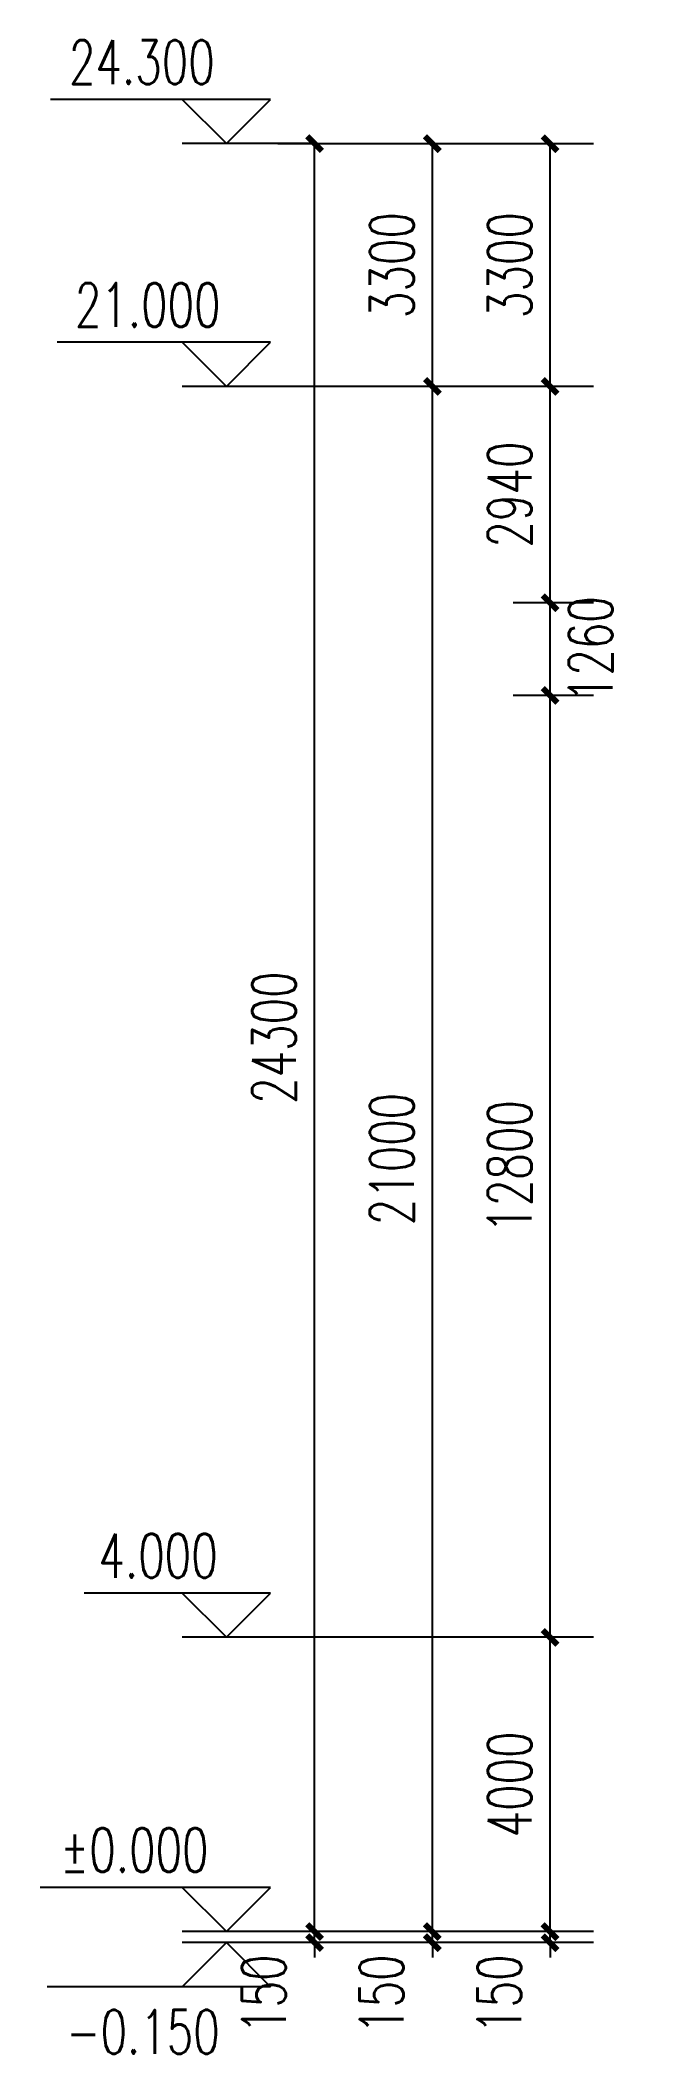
# Model space of a CAD drawing. Extents: x 69728788 to 150676229, y 20327566 to 43663798.
# Drawn here: x 150471665 to 150479783, y 40194032 to 40221397 of the extents above; entities that cross this region are included whole.
import ezdxf

# ---------------------------------------------------------------- set-up
doc = ezdxf.new("R2010")
doc.units = 0
doc.header["$LTSCALE"] = 1000
doc.header["$MEASUREMENT"] = 0
doc.layers.get('0').update_dxf_attribs({"linetype": 'CONTINUOUS'})
doc.layers.get('DEFPOINTS').update_dxf_attribs({"linetype": 'CONTINUOUS'})
doc.layers.add('DIM_ELEV', color=3, linetype='CONTINUOUS')
doc.layers.add('PUB_DIM', color=3, linetype='CONTINUOUS')
doc.styles.add('_TCH_DIM', font='SIMPLEX', dxfattribs={"bigfont": 'GBCBIG'})
doc.styles.add('_TCH_DIM_T3', font='SIMPLEX', dxfattribs={"width": 0.705882, "bigfont": 'GBCBIG'})
doc.dimstyles.new('_TCH_ARCH&&200', dxfattribs={"dimtxt": 595, "dimasz": 200, "dimexe": 500, "dimexo": 600, "dimgap": 252.5, "dimtad": 1, "dimdec": 0, "dimzin": 0, "dimdsep": 46, "dimtxsty": '_TCH_DIM_T3', "dimblk": 'ARCHTICK', "dimcen": 0.09, "dimclrt": 7, "dimazin": 2, "dimtfac": 1, "dimtdec": 0, "dimtix": 1, "dimtmove": 2, "dimatfit": 3, "dimfxl": 1, "dimtolj": 1, "dimtzin": 0, "dimarcsym": 0})

msp = doc.modelspace()

# ---------------------------------------------------------------- texts
at = {"layer": 'DIM_ELEV', "color": 7, "style": '_TCH_DIM', "width": 0.705882}
for s, p in [('24.300', (150472054.9, 40220802.3)), ('21.000', (150472134.9, 40217502.3)), ('4.000', (150472454.9, 40200502.3)), ('%%P0.000', (150471934.9, 40196502.3)), ('-0.150', (150472014.9, 40194032.3))]:
    msp.add_text(s, height=595, dxfattribs=at).set_placement(p)

# ---------------------------------------------------------------- blocks, each defined once
blk = doc.blocks.new('_ArchTick')
at = {"color": 0, "linetype": 'ByBlock', "const_width": 0.4}
blk.add_lwpolyline([(-0.5, -0.5), (0.5, 0.5)], dxfattribs=at)
blk = doc.blocks.new('*D176')
at = {"layer": 'DEFPOINTS', "color": 0, "transparency": 16777216}
for p in [(150475392, 40195692), (150477583, 40195692), (150477583, 40195542)]:
    blk.add_point(p, dxfattribs=at)
at = {"layer": 'PUB_DIM', "color": 0, "lineweight": -2, "transparency": 16777216}
for p, q in [((150476983, 40195692), (150474892, 40195692)), ((150475392, 40195692), (150475392, 40195892)), ((150475392, 40195542), (150475392, 40195692)), ((150476983, 40195542), (150474892, 40195542)), ((150475392, 40195542), (150475392, 40195342))]:
    blk.add_line(p, q, dxfattribs=at)
at = {"layer": 'PUB_DIM', "color": 0, "lineweight": -2, "transparency": 16777216, "xscale": 200, "yscale": 200, "zscale": 200}
for p, rotation in [((150475392, 40195692), 270), ((150475392, 40195542), 90)]:
    blk.add_blockref('_ArchTick', p, dxfattribs=dict(at, rotation=rotation))
at = {"layer": 'PUB_DIM', "color": 7, "transparency": 16777216, "insert": (150474702, 40194842), "char_height": 595, "attachment_point": 5, "rotation": 90, "style": '_TCH_DIM_T3'}
blk.add_mtext('\\A1;150', dxfattribs=at)
blk = doc.blocks.new('*D177')
at = {"layer": 'DEFPOINTS', "color": 0, "transparency": 16777216}
for p in [(150475392, 40219992), (150477583, 40219992), (150477583, 40195692)]:
    blk.add_point(p, dxfattribs=at)
at = {"layer": 'PUB_DIM', "color": 0, "lineweight": -2, "transparency": 16777216}
for p, q in [((150476983, 40219992), (150474892, 40219992)), ((150475392, 40195692), (150475392, 40219992)), ((150476983, 40195692), (150474892, 40195692))]:
    blk.add_line(p, q, dxfattribs=at)
at = {"layer": 'PUB_DIM', "color": 0, "lineweight": -2, "transparency": 16777216, "xscale": 200, "yscale": 200, "zscale": 200}
for p, rotation in [((150475392, 40219992), 90), ((150475392, 40195692), 270)]:
    blk.add_blockref('_ArchTick', p, dxfattribs=dict(at, rotation=rotation))
at = {"layer": 'PUB_DIM', "color": 7, "transparency": 16777216, "insert": (150474842, 40207842), "char_height": 595, "attachment_point": 5, "rotation": 90, "style": '_TCH_DIM_T3'}
blk.add_mtext('\\A1;24300', dxfattribs=at)
blk = doc.blocks.new('*D178')
at = {"layer": 'DEFPOINTS', "color": 0, "transparency": 16777216}
for p in [(150476992, 40195692), (150479183, 40195692), (150479183, 40195542)]:
    blk.add_point(p, dxfattribs=at)
at = {"layer": 'PUB_DIM', "color": 0, "lineweight": -2, "transparency": 16777216}
for p, q in [((150478583, 40195692), (150476492, 40195692)), ((150476992, 40195692), (150476992, 40195892)), ((150476992, 40195542), (150476992, 40195692)), ((150478583, 40195542), (150476492, 40195542)), ((150476992, 40195542), (150476992, 40195342))]:
    blk.add_line(p, q, dxfattribs=at)
at = {"layer": 'PUB_DIM', "color": 0, "lineweight": -2, "transparency": 16777216, "xscale": 200, "yscale": 200, "zscale": 200}
for p, rotation in [((150476992, 40195692), 270), ((150476992, 40195542), 90)]:
    blk.add_blockref('_ArchTick', p, dxfattribs=dict(at, rotation=rotation))
at = {"layer": 'PUB_DIM', "color": 7, "transparency": 16777216, "insert": (150476302, 40194842), "char_height": 595, "attachment_point": 5, "rotation": 90, "style": '_TCH_DIM_T3'}
blk.add_mtext('\\A1;150', dxfattribs=at)
blk = doc.blocks.new('*D179')
at = {"layer": 'DEFPOINTS', "color": 0, "transparency": 16777216}
for p in [(150476992, 40216692), (150479183, 40216692), (150479183, 40195692)]:
    blk.add_point(p, dxfattribs=at)
at = {"layer": 'PUB_DIM', "color": 0, "lineweight": -2, "transparency": 16777216}
for p, q in [((150478583, 40216692), (150476492, 40216692)), ((150476992, 40195692), (150476992, 40216692)), ((150478583, 40195692), (150476492, 40195692))]:
    blk.add_line(p, q, dxfattribs=at)
at = {"layer": 'PUB_DIM', "color": 0, "lineweight": -2, "transparency": 16777216, "xscale": 200, "yscale": 200, "zscale": 200}
for p, rotation in [((150476992, 40216692), 90), ((150476992, 40195692), 270)]:
    blk.add_blockref('_ArchTick', p, dxfattribs=dict(at, rotation=rotation))
at = {"layer": 'PUB_DIM', "color": 7, "transparency": 16777216, "insert": (150476442, 40206192), "char_height": 595, "attachment_point": 5, "rotation": 90, "style": '_TCH_DIM_T3'}
blk.add_mtext('\\A1;21000', dxfattribs=at)
blk = doc.blocks.new('*D180')
at = {"layer": 'DEFPOINTS', "color": 0, "transparency": 16777216}
for p in [(150476992, 40219992), (150479183, 40219992), (150479183, 40216692)]:
    blk.add_point(p, dxfattribs=at)
at = {"layer": 'PUB_DIM', "color": 0, "lineweight": -2, "transparency": 16777216}
for p, q in [((150478583, 40219992), (150476492, 40219992)), ((150476992, 40216692), (150476992, 40219992)), ((150478583, 40216692), (150476492, 40216692))]:
    blk.add_line(p, q, dxfattribs=at)
at = {"layer": 'PUB_DIM', "color": 0, "lineweight": -2, "transparency": 16777216, "xscale": 200, "yscale": 200, "zscale": 200}
for p, rotation in [((150476992, 40219992), 90), ((150476992, 40216692), 270)]:
    blk.add_blockref('_ArchTick', p, dxfattribs=dict(at, rotation=rotation))
at = {"layer": 'PUB_DIM', "color": 7, "transparency": 16777216, "insert": (150476442, 40218342), "char_height": 595, "attachment_point": 5, "rotation": 90, "style": '_TCH_DIM_T3'}
blk.add_mtext('\\A1;3300', dxfattribs=at)
blk = doc.blocks.new('*D181')
at = {"layer": 'DEFPOINTS', "color": 0, "transparency": 16777216}
for p in [(150478592, 40195692), (150479783, 40195692), (150479783, 40195542)]:
    blk.add_point(p, dxfattribs=at)
at = {"layer": 'PUB_DIM', "color": 0, "lineweight": -2, "transparency": 16777216}
for p, q in [((150479183, 40195692), (150478092, 40195692)), ((150478592, 40195692), (150478592, 40195892)), ((150478592, 40195542), (150478592, 40195692)), ((150479183, 40195542), (150478092, 40195542)), ((150478592, 40195542), (150478592, 40195342))]:
    blk.add_line(p, q, dxfattribs=at)
at = {"layer": 'PUB_DIM', "color": 0, "lineweight": -2, "transparency": 16777216, "xscale": 200, "yscale": 200, "zscale": 200}
for p, rotation in [((150478592, 40195692), 270), ((150478592, 40195542), 90)]:
    blk.add_blockref('_ArchTick', p, dxfattribs=dict(at, rotation=rotation))
at = {"layer": 'PUB_DIM', "color": 7, "transparency": 16777216, "insert": (150477902, 40194842), "char_height": 595, "attachment_point": 5, "rotation": 90, "style": '_TCH_DIM_T3'}
blk.add_mtext('\\A1;150', dxfattribs=at)
blk = doc.blocks.new('*D182')
at = {"layer": 'DEFPOINTS', "color": 0, "transparency": 16777216}
for p in [(150478592, 40199692), (150479783, 40199692), (150479783, 40195692)]:
    blk.add_point(p, dxfattribs=at)
at = {"layer": 'PUB_DIM', "color": 0, "lineweight": -2, "transparency": 16777216}
for p, q in [((150479183, 40199692), (150478092, 40199692)), ((150478592, 40195692), (150478592, 40199692)), ((150479183, 40195692), (150478092, 40195692))]:
    blk.add_line(p, q, dxfattribs=at)
at = {"layer": 'PUB_DIM', "color": 0, "lineweight": -2, "transparency": 16777216, "xscale": 200, "yscale": 200, "zscale": 200}
for p, rotation in [((150478592, 40199692), 90), ((150478592, 40195692), 270)]:
    blk.add_blockref('_ArchTick', p, dxfattribs=dict(at, rotation=rotation))
at = {"layer": 'PUB_DIM', "color": 7, "transparency": 16777216, "insert": (150478042, 40197692), "char_height": 595, "attachment_point": 5, "rotation": 90, "style": '_TCH_DIM_T3'}
blk.add_mtext('\\A1;4000', dxfattribs=at)
blk = doc.blocks.new('*D183')
at = {"layer": 'DEFPOINTS', "color": 0, "transparency": 16777216}
for p in [(150478592, 40212492), (150479783, 40212492), (150479783, 40199692)]:
    blk.add_point(p, dxfattribs=at)
at = {"layer": 'PUB_DIM', "color": 0, "lineweight": -2, "transparency": 16777216}
for p, q in [((150479183, 40212492), (150478092, 40212492)), ((150478592, 40199692), (150478592, 40212492)), ((150479183, 40199692), (150478092, 40199692))]:
    blk.add_line(p, q, dxfattribs=at)
at = {"layer": 'PUB_DIM', "color": 0, "lineweight": -2, "transparency": 16777216, "xscale": 200, "yscale": 200, "zscale": 200}
for p, rotation in [((150478592, 40212492), 90), ((150478592, 40199692), 270)]:
    blk.add_blockref('_ArchTick', p, dxfattribs=dict(at, rotation=rotation))
at = {"layer": 'PUB_DIM', "color": 7, "transparency": 16777216, "insert": (150478042, 40206092), "char_height": 595, "attachment_point": 5, "rotation": 90, "style": '_TCH_DIM_T3'}
blk.add_mtext('\\A1;12800', dxfattribs=at)
blk = doc.blocks.new('*D184')
at = {"layer": 'DEFPOINTS', "color": 0, "transparency": 16777216}
for p in [(150478592, 40213752), (150479783, 40213752), (150479783, 40212492)]:
    blk.add_point(p, dxfattribs=at)
at = {"layer": 'PUB_DIM', "color": 0, "lineweight": -2, "transparency": 16777216}
for p, q in [((150479183, 40213752), (150478092, 40213752)), ((150478592, 40212492), (150478592, 40213752)), ((150479183, 40212492), (150478092, 40212492))]:
    blk.add_line(p, q, dxfattribs=at)
at = {"layer": 'PUB_DIM', "color": 0, "lineweight": -2, "transparency": 16777216, "xscale": 200, "yscale": 200, "zscale": 200}
for p, rotation in [((150478592, 40213752), 90), ((150478592, 40212492), 270)]:
    blk.add_blockref('_ArchTick', p, dxfattribs=dict(at, rotation=rotation))
at = {"layer": 'PUB_DIM', "color": 7, "transparency": 16777216, "insert": (150479142, 40213122), "char_height": 595, "attachment_point": 5, "rotation": 90, "style": '_TCH_DIM_T3'}
blk.add_mtext('\\A1;1260', dxfattribs=at)
blk = doc.blocks.new('*D185')
at = {"layer": 'DEFPOINTS', "color": 0, "transparency": 16777216}
for p in [(150478592, 40216692), (150479783, 40216692), (150479783, 40213752)]:
    blk.add_point(p, dxfattribs=at)
at = {"layer": 'PUB_DIM', "color": 0, "lineweight": -2, "transparency": 16777216}
for p, q in [((150479183, 40216692), (150478092, 40216692)), ((150478592, 40213752), (150478592, 40216692)), ((150479183, 40213752), (150478092, 40213752))]:
    blk.add_line(p, q, dxfattribs=at)
at = {"layer": 'PUB_DIM', "color": 0, "lineweight": -2, "transparency": 16777216, "xscale": 200, "yscale": 200, "zscale": 200}
for p, rotation in [((150478592, 40216692), 90), ((150478592, 40213752), 270)]:
    blk.add_blockref('_ArchTick', p, dxfattribs=dict(at, rotation=rotation))
at = {"layer": 'PUB_DIM', "color": 7, "transparency": 16777216, "insert": (150478042, 40215222), "char_height": 595, "attachment_point": 5, "rotation": 90, "style": '_TCH_DIM_T3'}
blk.add_mtext('\\A1;2940', dxfattribs=at)
blk = doc.blocks.new('*D186')
at = {"layer": 'DEFPOINTS', "color": 0, "transparency": 16777216}
for p in [(150478592, 40219992), (150479783, 40219992), (150479783, 40216692)]:
    blk.add_point(p, dxfattribs=at)
at = {"layer": 'PUB_DIM', "color": 0, "lineweight": -2, "transparency": 16777216}
for p, q in [((150479183, 40219992), (150478092, 40219992)), ((150478592, 40216692), (150478592, 40219992)), ((150479183, 40216692), (150478092, 40216692))]:
    blk.add_line(p, q, dxfattribs=at)
at = {"layer": 'PUB_DIM', "color": 0, "lineweight": -2, "transparency": 16777216, "xscale": 200, "yscale": 200, "zscale": 200}
for p, rotation in [((150478592, 40219992), 90), ((150478592, 40216692), 270)]:
    blk.add_blockref('_ArchTick', p, dxfattribs=dict(at, rotation=rotation))
at = {"layer": 'PUB_DIM', "color": 7, "transparency": 16777216, "insert": (150478042, 40218342), "char_height": 595, "attachment_point": 5, "rotation": 90, "style": '_TCH_DIM_T3'}
blk.add_mtext('\\A1;3300', dxfattribs=at)

# ---------------------------------------------------------------- dimensions: what is measured, and where the dimension line sits
at = {"layer": 'PUB_DIM'}
for p1, p2, distance, picture, middle in [((150477582.7, 40195692.3), (150477582.7, 40219992.3), 2190.7, '*D177', (150474842, 40207842.3)), ((150479182.7, 40216692.3), (150479182.7, 40219992.3), 2190.7, '*D180', (150476442, 40218342.3)), ((150479782.7, 40216692.3), (150479782.7, 40219992.3), 1190.7, '*D186', (150478042, 40218342.3)), ((150479182.7, 40195692.3), (150479182.7, 40216692.3), 2190.7, '*D179', (150476442, 40206192.3)), ((150479782.7, 40213752.3), (150479782.7, 40216692.3), 1190.7, '*D185', (150478042, 40215222.3)), ((150479782.7, 40199692.3), (150479782.7, 40212492.3), 1190.7, '*D183', (150478042, 40206092.3)), ((150479782.7, 40195692.3), (150479782.7, 40199692.3), 1190.7, '*D182', (150478042, 40197692.3))]:
    dim = msp.add_aligned_dim(p1=p1, p2=p2, distance=distance, dimstyle='_TCH_ARCH&&200', dxfattribs=at)
    dim.commit()
    dim.dimension.update_dxf_attribs({"geometry": picture, "text_midpoint": middle})
for base, p1, p2, picture, middle in [((150478592, 40213752.3), (150479782.7, 40212492.3), (150479782.7, 40213752.3), '*D184', (150479142, 40213122.3)), ((150475392, 40195692.3), (150477582.7, 40195542.3), (150477582.7, 40195692.3), '*D176', (150474702, 40194842.3)), ((150476992, 40195692.3), (150479182.7, 40195542.3), (150479182.7, 40195692.3), '*D178', (150476302, 40194842.3)), ((150478592, 40195692.3), (150479782.7, 40195542.3), (150479782.7, 40195692.3), '*D181', (150477902, 40194842.3))]:
    dim = msp.add_linear_dim(base=base, p1=p1, p2=p2, angle=90, dimstyle='_TCH_ARCH&&200', dxfattribs=at)
    dim.commit()
    dim.dimension.update_dxf_attribs({"geometry": picture, "text_midpoint": middle, "dimtype": 129})

# ---------------------------------------------------------------- linework, layer by layer
at = {"layer": 'DIM_ELEV'}
for p, q in [((150474794.9, 40220592.3), (150471802.9, 40220592.3)), ((150474194.9, 40219992.3), (150473594.9, 40220592.3)), ((150474194.9, 40219992.3), (150474794.9, 40220592.3)), ((150475392, 40219992.3), (150473594.9, 40219992.3)), ((150474794.9, 40217292.3), (150471894.9, 40217292.3)), ((150474194.9, 40216692.3), (150473594.9, 40217292.3)), ((150474194.9, 40216692.3), (150474794.9, 40217292.3)), ((150476992, 40216692.3), (150473594.9, 40216692.3)), ((150474794.9, 40200292.3), (150472262.9, 40200292.3)), ((150474194.9, 40199692.3), (150473594.9, 40200292.3)), ((150474194.9, 40199692.3), (150474794.9, 40200292.3)), ((150478592, 40199692.3), (150473594.9, 40199692.3)), ((150474794.9, 40196292.3), (150471664.9, 40196292.3)), ((150474194.9, 40195692.3), (150473594.9, 40196292.3)), ((150474194.9, 40195692.3), (150474794.9, 40196292.3)), ((150475392, 40195692.3), (150473594.9, 40195692.3)), ((150474194.9, 40195542.3), (150473594.9, 40194942.3)), ((150474892, 40195542.3), (150473594.9, 40195542.3)), ((150474194.9, 40195542.3), (150474794.9, 40194942.3)), ((150474794.9, 40194942.3), (150471756.9, 40194942.3))]:
    msp.add_line(p, q, dxfattribs=at)

msp.set_redraw_order([(e.dxf.handle, doc.entitydb.next_handle()) for e in msp.query("TEXT MTEXT ATTDEF DIMENSION ARC_DIMENSION")])  # texts and dimensions are drawn at this point

doc.saveas('drawing.dxf')
